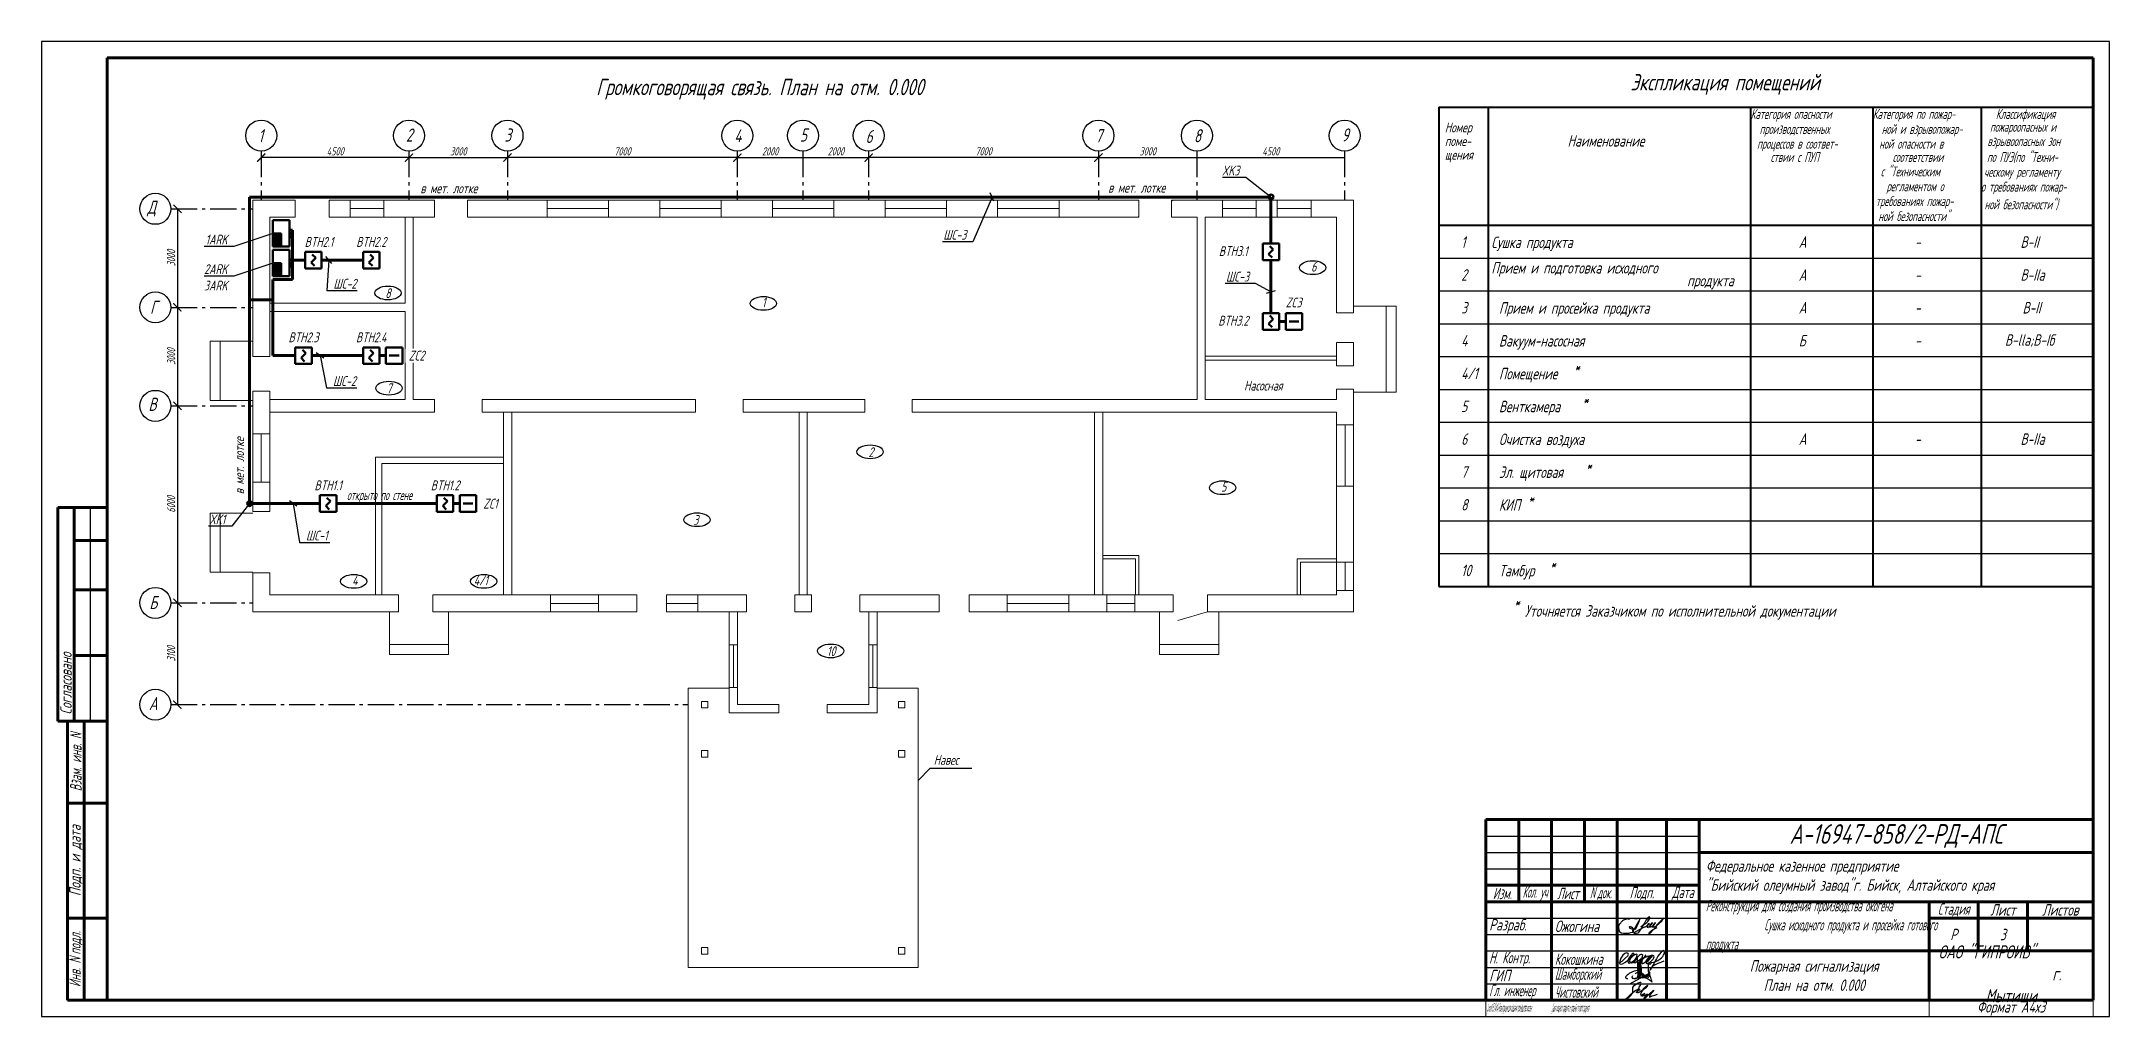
# Model space of a CAD drawing. Header units: millimetres. Extents: x 1036 to 2797, y -46 to 578.
# Drawn here: x 1876 to 2506, y 281 to 578 of the extents above; entities that cross this region are included whole.
import ezdxf
from ezdxf import colors
from ezdxf.entities.mleader import LeaderData, LeaderLine
from ezdxf.math import Vec2, Vec3

# ---------------------------------------------------------------- set-up
doc = ezdxf.new("R2010")
doc.units = ezdxf.units.MM
doc.linetypes.add('gost6', pattern=[12, 8, -1.5, 1, -1.5])
doc.layers.get('Defpoints').update_dxf_attribs({"color": 33})
for name, color, linetype, lineweight in [('Датчики (Вновь)', 2, 'Continuous', 50), ('Линия выноска', 137, 'Continuous', 25), ('Линия связи (Вновь)', 3, 'Continuous', 60), ('Осевая', 4, 'gost6', 25), ('ППК и др. приБоры', 171, 'Continuous', 50), ('Размерная', 4, 'Continuous', 25), ('Рамка толстая', 7, 'Continuous', 60), ('Рамка тонкая', 5, 'Continuous', 25), ('Связь', 84, 'Continuous', 50), ('Строительный', 251, 'Continuous', 13), ('ТаБлица', 253, 'Continuous', 25), ('Текст', 2, 'Continuous', 25), ('Штампы', 252, 'Continuous', 25)]:
    doc.layers.add(name, color=color, linetype=linetype, lineweight=lineweight)
doc.styles.add('Simplex', font='simplex.shx', dxfattribs={"width": 0.7, "oblique": 15})

msp = doc.modelspace()

# ---------------------------------------------------------------- texts
at = {"layer": 'Defpoints', "style": 'Simplex', "oblique": 15, "width": 0.1}
msp.add_text('\\pxsm0.75;{\\W0.4;Реконструкция для создания производства окогена                               Сушка исходного продукта и просейка готового продукта ', height=2.5, dxfattribs=at).set_placement((2316.48, 282.04))
at = {"layer": 'Размерная', "char_height": 2.5, "attachment_point": 5, "style": 'Simplex'}
for s, insert in [('4500', (1965.7, 544.01)), ('3000', (2003.2, 544.01)), ('7000', (2053.2, 544.01)), ('2000', (2098.2, 544.01)), ('2000', (2118.2, 544.01)), ('7000', (2163.2, 544.01)), ('3000', (2213.2, 544.01)), ('4500', (2250.7, 544.01))]:
    msp.add_mtext(s, dxfattribs=dict(at, insert=insert))
at = {"layer": 'Размерная', "char_height": 2.5, "attachment_point": 5, "rotation": 90, "style": 'Simplex'}
for s, insert in [('3000', (1915.75, 511.51)), ('3000', (1915.75, 481.51)), ('6000', (1915.75, 436.51)), ('3100', (1915.75, 391.01))]:
    msp.add_mtext(s, dxfattribs=dict(at, insert=insert))
at = {"layer": 'Текст', "ltscale": 100, "style": 'Simplex', "oblique": 15}
for s, height, width, p in [('Экспликация помещений', 5, 0.7, (2360.26, 562.58)), ('Категория опасности ', 3, 0.6, (2396.89, 553.89)), ('Категория по пожар-', 3, 0.6, (2434.08, 553.89)), ('Классификация ', 3, 0.6, (2471.56, 553.89)), ('1', 4, 0.7, (1942.28, 546.77)), ('2', 4, 0.7, (1987.28, 546.98)), ('3', 4, 0.7, (2017.28, 546.98)), ('4', 4, 0.7, (2087.28, 546.77)), ('5', 4, 0.7, (2107.28, 546.98)), ('6', 4, 0.7, (2127.28, 546.55)), ('7', 4, 0.7, (2197.28, 546.77)), ('8', 4, 0.7, (2227.28, 546.77)), ('9', 4, 0.7, (2272.28, 547.01)), ('Номер', 3, 0.7, (2303.72, 549.79)), ('Наименование', 3.5, 0.7, (2341.1, 545.46)), ('производственных', 3, 0.6, (2399.61, 549.32)), ('ной и взрывопожар-', 3, 0.6, (2436.8, 549.32)), ('взрывоопасных зон ', 3, 0.6, (2468.99, 545.61)), ('пожароопасных и', 3, 0.6, (2469.77, 549.97)), ('поме-', 3, 0.7, (2303.72, 545.63)), ('щения', 3, 0.7, (2303.72, 541.46)), ('процессов в соответ-', 3, 0.6, (2398.83, 544.82)), ('ствии с ПУП', 3, 0.6, (2402.94, 540.78)), ('ной опасности в ', 3, 0.6, (2436.02, 544.82)), ('соответствии', 3, 0.6, (2440.12, 540.78)), ('по ПУЭ(по "Техни-', 3, 0.6, (2468.85, 540.78)), ('с "Техническим', 3, 0.6, (2436.5, 536.38)), ('ческому регламенту', 3, 0.6, (2467.97, 536.26)), ('в мет. лотке', 3, 0.7, (1991.68, 531.26)), ('в мет. лотке', 3, 0.7, (2201.18, 531.44)), (' требованиях пожар-', 3, 0.6, (2433.78, 527.34)), ('регламентом о', 3, 0.6, (2438.25, 531.86)), ('о требованиях пожар-', 3, 0.6, (2467.05, 531.74)), ('ной безопасности")', 3, 0.6, (2468.12, 526.36)), ('Д', 4, 0.7, (1908.49, 524.99)), ('ной безопасности"', 3, 0.6, (2435.77, 522.77)), ('1', 3.5, 0.7, (2308.7, 514.63)), ('Сушка продукта', 3.5, 0.7, (2317.88, 514.57)), ('А', 3.5, 0.7, (2411.52, 514.63)), ('В-II', 3.5, 0.7, (2479.06, 514.63)), ('6', 3, 0.7, (2263, 507.39)), ('Прием и подготовка исходного', 3.5, 0.7, (2317.88, 506.8)), ('-', 3.5, 0.7, (2446.9, 514.63)), ('2', 3.5, 0.7, (2308.7, 504.63)), ('продукта', 3.5, 0.7, (2377.52, 502.92)), ('А', 3.5, 0.7, (2411.52, 504.63)), ('-', 3.5, 0.7, (2446.9, 504.63)), ('В-IIа', 3.5, 0.7, (2479.06, 504.63)), ('Г', 4, 0.7, (1909.35, 494.57)), ('8', 3, 0.7, (1980.96, 499.32)), ('1', 3, 0.7, (2095.69, 496.51)), ('3', 3.5, 0.7, (2308.7, 494.63)), ('Прием и просейка продукта', 3.5, 0.7, (2320.21, 494.57)), ('А', 3.5, 0.7, (2411.52, 494.63)), ('В-II', 3.5, 0.7, (2479.67, 494.63)), ('-', 3.5, 0.7, (2446.9, 494.63)), ('4', 3.5, 0.7, (2308.7, 484.63)), ('Вакуум-насосная', 3.5, 0.7, (2320.21, 484.57)), ('Б', 3.5, 0.7, (2411.52, 484.63)), ('-', 3.5, 0.7, (2446.9, 484.63)), ('В-llа;В-Iб', 3.5, 0.7, (2474.32, 484.79)), ('7', 3, 0.7, (1981.36, 470.33)), ('Насосная', 3, 0.7, (2242.56, 471.17)), ('4/1', 3.5, 0.7, (2308.7, 474.63)), ('Помещение', 3.5, 0.7, (2320.21, 474.57)), ('*', 3.5, 0.7, (2343.11, 476.59)), ('B', 4, 0.7, (1908.84, 464.99)), ('5', 3.5, 0.7, (2308.7, 464.63)), ('Венткамера ', 3.5, 0.7, (2320.21, 464.57)), ('*', 3.5, 0.7, (2345.7, 466.59)), ('2', 3, 0.7, (2128.15, 450.89)), ('6', 3.5, 0.7, (2308.7, 454.63)), ('Очистка воздуха', 3.5, 0.7, (2320.21, 454.57)), ('А', 3.5, 0.7, (2411.52, 454.63)), ('-', 3.5, 0.7, (2446.9, 454.63)), ('В-IIа', 3.5, 0.7, (2479.06, 454.63)), ('7', 3.5, 0.7, (2308.7, 444.63)), ('Эл. щитовая', 3.5, 0.7, (2320.21, 444.57)), ('*', 3.5, 0.7, (2346.73, 446.59)), ('5', 3, 0.7, (2235.56, 440.37)), ('8', 3.5, 0.7, (2308.7, 434.63)), ('КИП', 3.5, 0.7, (2320.21, 434.57)), ('*', 3.5, 0.7, (2329.14, 436.59)), ('3', 3, 0.7, (2074.8, 430.27)), ('10', 3.5, 0.7, (2308.7, 414.63)), ('Тамбур', 3.5, 0.7, (2320.21, 414.57)), ('*', 3.5, 0.7, (2335.81, 416.59)), ('4', 3, 0.7, (1970.89, 411.86)), ('4/1', 3, 0.7, (2007.91, 411.86)), ('Б', 4, 0.7, (1909.11, 404.62)), ('*', 3.5, 0.7, (2324.84, 405.01)), ('Уточняется Заказчиком по исполнительной документации', 3.5, 0.7, (2328.06, 402.31)), ('10', 3, 0.7, (2115.49, 390.29)), ('А', 4, 0.7, (1908.95, 373.84)), ('Навес', 3, 0.7, (2148.02, 357.19))]:
    msp.add_text(s, height=height, dxfattribs=dict(at, width=width)).set_placement(p)
at = {"layer": 'Текст', "ltscale": 100, "style": 'Simplex', "oblique": 15, "width": 0.7}
msp.add_text('в мет. лотке', height=3, rotation=90, dxfattribs=at).set_placement((1937.99, 439.59))
at = {"layer": 'Текст', "ltscale": 100, "insert": (1940.66, 566.11), "char_height": 5, "width": 335.2, "attachment_point": 1, "style": 'Simplex'}
msp.add_mtext('\\pi104.55772;Громкоговорящая связь. План на отм. 0.000', dxfattribs=at)

# ---------------------------------------------------------------- blocks, each defined once
blk = doc.blocks.new('A$C7D080345')
at = {"layer": 'Рамка толстая'}
for p, q in [((20, 292), (20, 5)), ((625, 292), (20, 292)), ((625, 5), (625, 292)), ((20, 5), (625, 5))]:
    blk.add_line(p, q, dxfattribs=at)
at = {"layer": 'Рамка тонкая'}
for p, q in [((0, 297), (0, 0)), ((630, 297), (0, 297)), ((630, 0), (630, 297)), ((0, 0), (630, 0))]:
    blk.add_line(p, q, dxfattribs=at)
blk = doc.blocks.new('*T19')
at = {"layer": 'Defpoints', "color": 8, "linetype": 'ByBlock', "lineweight": 0, "transparency": 16777216}
for p, q in [((0, -55), (0, -60)), ((135, -55), (135, -60)), ((185, -55), (185, -60)), ((0, -60), (185, -60))]:
    blk.add_line(p, q, dxfattribs=at)
at = {"layer": 'Штампы', "color": 0, "linetype": 'ByBlock', "lineweight": 60, "transparency": 16777216}
for p, q in [((0, 0), (185, 0)), ((0, 0), (0, -55)), ((10, 0), (10, -25)), ((20, 0), (20, -55)), ((30, 0), (30, -25)), ((40, 0), (40, -55)), ((55, 0), (55, -55)), ((65, 0), (65, -55)), ((185, 0), (185, -55)), ((65, -10), (185, -10)), ((0, -20), (65, -20)), ((0, -25), (185, -25)), ((135, -25), (135, -55)), ((150, -25), (150, -40)), ((165, -25), (165, -40)), ((135, -30), (185, -30)), ((65, -40), (185, -40)), ((0, -55), (185, -55))]:
    blk.add_line(p, q, dxfattribs=at)
at = {"layer": 'Штампы', "color": 5, "linetype": 'ByBlock', "lineweight": 25, "transparency": 16777216}
for p, q in [((0, -5), (65, -5)), ((0, -10), (65, -10)), ((0, -15), (65, -15)), ((0, -30), (65, -30)), ((0, -35), (65, -35)), ((0, -40), (65, -40)), ((0, -45), (65, -45)), ((0, -50), (65, -50))]:
    blk.add_line(p, q, dxfattribs=at)
at = {"layer": 'Штампы', "color": 2, "transparency": 16777216, "style": 'Simplex'}
for s, insert, char_height, width, attachment_point in [('А-16947-858/2-РД-АПС', (125, -5), 6, 120, 5), ('Федеральное казенное предприятие\\P"Бийский олеумный завод"г. Бийск, Алтайского края', (67, -17.5), 3.5, 116, 4), ('{\\W0.6;Изм.}', (5, -22.5), 3.5, 10, 5), ('{\\W0.4;Кол. уч}', (15, -22.5), 3.5, 10, 5), ('{\\W0.6;Лист}', (25, -22.5), 3.5, 10, 5), ('{\\Q15;\\W0.5;N\\fArial|b0|i0|c0|p34;\\Q15; \\Fsimplex|c204;док.}', (35, -22.5), 3.5, 10, 5), ('{\\W0.6;Подп.}', (47.5, -22.5), 3.5, 15, 5), ('{\\W0.6;Дата}', (60, -22.5), 3.5, 10, 5), ('{\\W0.4;Реконструкция для создания производства окогена                               Сушка исходного продукта и просейка готового продукта }', (67, -32.5), 3.5, 66, 4), ('Разраб.', (1, -32.5), 3.5, 18, 4), ('Ожогина', (21, -32.5), 3.5, 18, 4), ('{\\W0.6;Стадия}', (142.5, -27.5), 3.5, 15, 5), ('Лист', (157.5, -27.5), 3.5, 15, 5), ('Листов', (175, -27.5), 3.5, 20, 5), ('ОАО "ГИПРОИВ"                         г. Мытищи', (160, -47.5), 4, 50, 5), ('Р', (142.5, -35), 3.5, 15, 5), ('3', (157.5, -35), 3.5, 15, 5), ('{\\W0.6;Н. Контр.}', (1, -42.5), 3.5, 18, 4), ('{\\W0.6;Кокошкина}', (21, -42.5), 3.5, 18, 4), ('Пожарная сигнализация\\PПлан на отм. 0.000', (100, -47.5), 3.5, 70, 5), ('{\\W0.5;Гл. инженер}', (1, -52.5), 3.5, 18, 4), ('ГИП', (1, -47.5), 3.5, 18, 4), ('{\\W0.5;Шамборский}', (21, -47.5), 3.5, 18, 4), ('{\\W0.5;Чистовский}', (21, -52.5), 3.5, 18, 4), ('Формат А4х3', (160, -57.5), 3.5, 50, 5)]:
    blk.add_mtext(s, dxfattribs=dict(at, insert=insert, char_height=char_height, width=width, attachment_point=attachment_point))
blk = doc.blocks.new('A$C09094F02')
at = {"layer": 'Рамка тонкая'}
for p, q in [((0.44, 2.54), (0.37, 2.32)), ((0.37, 2.32), (0.49, 1.27)), ((0.66, 3.22), (0.44, 2.54)), ((0.49, 1.27), (0.69, 0.89)), ((1.61, 4.15), (0.66, 3.2)), ((0.69, 0.89), (1.23, 0.53)), ((1.23, 0.53), (1.94, 0.43)), ((1.97, 4.33), (1.61, 4.15)), ((1.94, 0.43), (2.83, 0.4)), ((2.85, 4.72), (1.97, 4.33)), ((2.83, 0.4), (3.56, 0.46)), ((3.25, 4.78), (2.85, 4.72)), ((3.25, 4.78), (3.89, 4.82)), ((3.56, 0.46), (4.19, 0.58)), ((3.72, 2.34), (3.66, 2.29)), ((3.66, 2.29), (3.66, 2.24)), ((3.66, 2.24), (3.73, 2.08)), ((3.81, 2.36), (3.72, 2.34)), ((3.72, 2.1), (3.86, 1.97)), ((3.93, 2.37), (3.81, 2.36)), ((3.85, 1.97), (4.41, 1.74)), ((4.2, 4.83), (3.89, 4.82)), ((3.98, 2.35), (3.93, 2.37)), ((4.06, 2.34), (3.98, 2.35)), ((4.23, 2.29), (4.06, 2.34)), ((4.19, 0.58), (4.74, 0.74)), ((4.85, 4.87), (4.2, 4.83)), ((4.38, 2.26), (4.23, 2.29)), ((4.79, 1.9), (4.38, 2.26)), ((4.41, 1.74), (4.66, 1.75)), ((4.66, 1.75), (5.05, 1.79)), ((6.85, 4.68), (4.72, 0.96)), ((4.72, 0.96), (4.84, 1.8)), ((4.74, 0.74), (5.14, 0.89)), ((4.8, 1.84), (4.78, 1.92)), ((4.81, 1.81), (4.8, 1.84)), ((4.82, 1.76), (4.81, 1.81)), ((4.82, 1.7), (4.82, 1.76)), ((5.29, 4.81), (4.85, 4.87)), ((5.08, 0.43), (5.34, 0.72)), ((5.5, 0.24), (5.08, 0.46)), ((5.56, 4.78), (5.29, 4.81)), ((5.34, 0.72), (5.72, 0.93)), ((6.52, 3.63), (5.5, 1.41)), ((6.27, 0.44), (5.5, 0.24)), ((6.13, 4.7), (5.56, 4.78)), ((5.66, 1.8), (5.68, 1.8)), ((5.72, 0.93), (8.35, 2.39)), ((6.67, 0.91), (6.27, 0.44)), ((6.73, 4.08), (6.52, 3.63)), ((7.02, 1.43), (6.67, 0.91)), ((7.36, 1.92), (7.02, 1.43)), ((7.25, 2.4), (7.9, 2.83)), ((7.65, 2.43), (7.36, 1.92)), ((8.03, 3.04), (7.65, 2.43)), ((7.8, 2.09), (8.35, 2.39)), ((7.84, 2.8), (8.77, 3.38)), ((8.39, 3.71), (8.03, 3.04)), ((8.36, 2.19), (8.54, 2.32)), ((8.74, 4.22), (8.39, 3.71)), ((8.54, 2.32), (8.7, 2.43)), ((8.7, 2.43), (9, 2.65)), ((9.08, 4.62), (8.74, 4.22)), ((8.77, 3.38), (9.12, 3.73)), ((9, 2.65), (9.26, 2.8)), ((9.37, 5.07), (9.08, 4.62)), ((9.1, 2.61), (9.08, 2.41)), ((9.08, 2.41), (9.11, 2.29)), ((9.2, 2.85), (9.1, 2.61)), ((9.11, 2.29), (9.14, 2.22)), ((9.12, 3.73), (9.37, 3.99)), ((9.14, 2.22), (9.39, 2.18)), ((9.24, 2.99), (9.2, 2.85)), ((9.38, 3.18), (9.24, 2.99)), ((9.26, 2.8), (9.54, 3.09)), ((9.81, 5.41), (9.37, 5.07)), ((9.37, 3.99), (9.57, 4.27)), ((9.43, 3.24), (9.38, 3.18)), ((9.39, 2.18), (9.45, 2.25)), ((9.5, 3.05), (9.4, 2.94)), ((9.72, 3.37), (9.43, 3.24)), ((9.45, 2.25), (9.66, 2.36)), ((9.72, 3.37), (9.5, 3.05)), ((9.54, 3.09), (9.63, 3.25)), ((9.57, 4.27), (9.88, 4.8)), ((9.66, 2.36), (9.86, 2.51)), ((9.73, 0.42), (9.88, 0.68)), ((9.75, 0.24), (9.73, 0.42)), ((11.24, 1.71), (9.8, 0.24)), ((9.9, 5.13), (9.81, 5.41)), ((9.85, 2.51), (9.84, 2.25)), ((9.84, 2.25), (10.52, 2.4)), ((9.93, 2.73), (9.85, 2.51)), ((9.86, 2.51), (10.14, 2.73)), ((9.88, 4.8), (9.89, 4.99)), ((9.88, 0.68), (10.13, 0.91)), ((9.89, 4.97), (9.9, 5.13)), ((10.07, 2.95), (9.93, 2.73)), ((9.94, 5.34), (9.94, 5.34)), ((10.22, 3.13), (10.07, 2.95)), ((10.13, 2.76), (10.33, 2.97)), ((10.13, 0.91), (10.34, 1.14)), ((10.36, 3.32), (10.22, 3.13)), ((10.33, 2.97), (10.56, 3.24)), ((10.34, 1.14), (10.75, 1.38)), ((10.48, 3.44), (10.36, 3.32)), ((10.42, 2.38), (10.77, 2.5)), ((10.74, 3.53), (10.48, 3.44)), ((10.56, 3.24), (10.68, 3.38)), ((10.67, 3.36), (10.74, 3.53)), ((10.76, 2.51), (10.75, 2.25)), ((10.75, 2.25), (11.09, 2.33)), ((10.75, 1.38), (10.98, 1.56)), ((10.84, 2.72), (10.76, 2.51)), ((10.77, 2.5), (11.05, 2.73)), ((10.98, 2.95), (10.84, 2.72)), ((11.13, 3.12), (10.98, 2.95)), ((10.98, 1.56), (11.56, 1.82)), ((11.04, 2.76), (11.24, 2.97)), ((11.05, 2.31), (11.35, 2.34)), ((11.27, 3.32), (11.13, 3.12)), ((11.24, 2.97), (11.47, 3.24)), ((11.62, 2.14), (11.24, 1.71)), ((11.39, 3.44), (11.27, 3.32)), ((11.35, 2.34), (11.65, 2.53)), ((11.65, 3.53), (11.39, 3.44)), ((11.47, 3.24), (11.59, 3.37)), ((11.56, 1.82), (11.72, 1.94)), ((11.59, 3.35), (11.65, 3.53)), ((11.84, 2.5), (11.62, 2.14)), ((11.72, 1.94), (12.16, 2.12)), ((12.54, 3.43), (11.84, 2.5)), ((11.94, 2.93), (12.61, 3.19)), ((13.59, 4.52), (12.54, 3.43)), ((12.61, 3.19), (13.65, 4.21)), ((13.58, 4.5), (13.73, 4.66)), ((13.71, 4.33), (13.64, 4.19)), ((13.74, 4.39), (13.71, 4.33)), ((13.73, 4.66), (13.83, 4.76)), ((13.77, 4.43), (13.74, 4.39)), ((13.84, 4.53), (13.77, 4.43)), ((13.83, 4.76), (13.94, 4.85)), ((13.87, 4.58), (13.84, 4.53)), ((13.93, 4.71), (13.87, 4.58)), ((13.97, 4.77), (13.93, 4.71)), ((13.94, 4.85), (13.98, 4.89)), ((13.98, 4.89), (13.97, 4.81)), ((13.97, 4.81), (13.97, 4.77))]:
    blk.add_line(p, q, dxfattribs=at)
blk.add_point((0, 0), dxfattribs=at)
blk = doc.blocks.new('*T20')
at = {"layer": 'Штампы', "color": 0, "linetype": 'ByBlock', "lineweight": 60, "transparency": 16777216}
for p, q in [((0, 0), (0, 85)), ((0, 85), (12, 85)), ((5, 0), (5, 85)), ((12, 0), (12, 85)), ((0, 60), (12, 60)), ((0, 25), (12, 25)), ((0, 0), (12, 0))]:
    blk.add_line(p, q, dxfattribs=at)
at = {"layer": 'Штампы', "color": 2, "transparency": 16777216, "char_height": 3.5, "attachment_point": 5, "rotation": 90, "style": 'Simplex'}
for s, insert, width in [('{\\W0.6;Взам. инв. \\Q15;N}', (2.5, 72.5), 25), ('Подп. и дата', (2.5, 42.5), 35), ('{\\W0.6;Инв. \\Q15;N\\fArial|b0|i0|c0|p34;\\Q15; \\Fsimplex|c204;подл.}', (2.5, 12.5), 25)]:
    blk.add_mtext(s, dxfattribs=dict(at, insert=insert, width=width))
blk = doc.blocks.new('*T21')
at = {"layer": 'Штампы', "color": 0, "linetype": 'ByBlock', "lineweight": 60, "transparency": 16777216}
for p, q in [((0, 0), (0, 65)), ((0, 65), (15, 65)), ((5, 0), (5, 65)), ((15, 0), (15, 65)), ((5, 55), (15, 55)), ((5, 40), (15, 40)), ((5, 20), (15, 20)), ((0, 0), (15, 0))]:
    blk.add_line(p, q, dxfattribs=at)
at = {"layer": 'Штампы', "color": 5, "linetype": 'ByBlock', "lineweight": 25, "transparency": 16777216}
blk.add_line((10, 0), (10, 65), dxfattribs=at)
at = {"layer": 'Штампы', "color": 2, "transparency": 16777216, "insert": (2.5, 2), "char_height": 3.5, "width": 61, "attachment_point": 4, "rotation": 90, "style": 'Simplex'}
blk.add_mtext('Согласовано', dxfattribs=at)
blk = doc.blocks.new('_ArchTick')
at = {"color": 0, "linetype": 'ByBlock', "const_width": 0.15}
blk.add_lwpolyline([(-0.5, -0.5), (0.5, 0.5)], dxfattribs=at)
blk = doc.blocks.new('A$C764A7DD2')
at = {"layer": 'Рамка тонкая'}
for points in [[(0.64, 2.29), (1.55, 2.78), (2.35, 3.54), (3.25, 4.42), (3.42, 4.78), (3.33, 5.15), (2.94, 5.32), (2.35, 5.07), (1.72, 4.56), (1.13, 3.68), (0.91, 3.12), (0.85, 2.75), (0.71, 2.16), (0.78, 1.93), (1.03, 1.82), (1.63, 1.97), (2.31, 2.39), (3.18, 3), (4.24, 4.04), (4.93, 4.62), (5.16, 5), (5.03, 5.15), (4.71, 5.06), (4.27, 4.6), (3.66, 3.91), (3.31, 3.23), (3.26, 2.74), (3.38, 2.3), (3.76, 2.2), (4.36, 2.42), (4.88, 2.81), (5.49, 3.23), (5.9, 3.87), (6, 4.2), (6.04, 4.8), (5.77, 4.88), (5.19, 4.63), (4.64, 4.14), (4.1, 3.55), (3.67, 2.91), (3.8, 2.52), (4.33, 2.22), (4.91, 2.34), (5.38, 2.72), (5.97, 3.53)], [(5.94, 3.54), (5.23, 2.82), (5.21, 2.37), (5.57, 2.4), (6.03, 2.63), (6.4, 2.87), (6.71, 3.09), (7.06, 3.33), (7.32, 3.54), (7.51, 3.8), (7.66, 4.03), (7.72, 4.33), (7.76, 4.57), (7.66, 4.74), (7.52, 4.83), (7.24, 4.83), (7.01, 4.73), (6.65, 4.45), (6.39, 4.2), (6.16, 3.97), (6.06, 3.69), (6.08, 3.53), (6.07, 3.05), (6.31, 2.77), (7.32, 3.3), (7.72, 3.59), (8.21, 3.96), (8.54, 4.29), (8.77, 4.67), (7.84, 3.47), (7.2, 2.63), (6.95, 2.36), (7.61, 3.15), (8.21, 3.78), (8.78, 4.09), (9.19, 4.27), (9.64, 4.41), (10.05, 4.49)], [(7.59, 3.14), (7.46, 2.58), (7.5, 2.21), (7.6, 2.07), (7.79, 2.07), (8.03, 2.18), (8.3, 2.31), (8.48, 2.41)], [(8.46, 2.41), (9.12, 2.83), (9.43, 3.13), (9.75, 3.57), (10.1, 3.95), (10.48, 4.22), (10.74, 4.46), (10.1, 3.75), (9.56, 3.09), (9.08, 2.58), (8.87, 2.23), (9.09, 2.05), (9.44, 2.07), (9.86, 2.32), (10.21, 2.69), (10.66, 3.03), (10.92, 3.33), (11.16, 3.77), (11.26, 4.07), (11.16, 4.36), (10.83, 4.53), (10.46, 4.53), (9.47, 3.79), (9.12, 3.35), (8.85, 3.01), (8.74, 2.62), (8.87, 2.2), (10.08, 1.9), (10.56, 2.33), (11.54, 2.57), (12.39, 2.98), (13, 3.37), (13.46, 3.77), (13.86, 4.17), (14.14, 4.58), (14.36, 5.07), (14.4, 5.45), (14.33, 5.76), (14.2, 5.95), (13.99, 5.98), (13.77, 5.86), (13.39, 5.53), (12.83, 4.82), (12.39, 4.25), (11.93, 3.43), (11.61, 2.82), (11.12, 1.94), (10.7, 1.24), (10.35, 0.63), (10.08, 0.16), (10.15, 0), (10.21, 0.41), (11.1, 1.47), (11.64, 1.79), (12.51, 2.16), (13.08, 2.36), (13.57, 2.58), (14.3, 2.91)]]:
    blk.add_lwpolyline(points, dxfattribs=at)
blk.add_point((0, 0.88), dxfattribs=at)
blk = doc.blocks.new('A$C06937CDB')
at = {"layer": 'Рамка тонкая'}
for points in [[(4.68, 2.39), (4.58, 2.24), (4.48, 2.05), (4.49, 1.94), (4.67, 1.78), (5.08, 1.64), (5.36, 1.6), (5.68, 1.65), (5.9, 1.75), (6.08, 1.87), (6.17, 2.03), (6.29, 2.33), (6.37, 2.75), (6.43, 3.29), (6.48, 4.23), (6.49, 4.56), (6.48, 4.91), (6.53, 5.46), (6.59, 6.14), (6.66, 6.62), (6.72, 6.63), (6.69, 6.02), (6.64, 5.17), (6.62, 4.37), (6.61, 4.04), (6.65, 3.71), (6.67, 3.2), (6.6, 2.67), (6.54, 2.12), (6.47, 1.71), (6.42, 1.65), (6.37, 2.01), (6.37, 2.49), (6.38, 3.21), (6.37, 3.99), (6.33, 4.72), (6.31, 5.09), (6.27, 5.55), (6.25, 6.06), (6.25, 6.55), (6.23, 7.08)], [(4.54, 1.65), (5.39, 1.71), (6.22, 1.82), (6.89, 1.89), (7.27, 1.93), (7.76, 1.93), (8.26, 1.89), (8.59, 1.84), (8.9, 1.74), (9.23, 1.6), (9.5, 1.41), (9.79, 1.24), (10.1, 1.01), (10.35, 0.78), (10.57, 0.6), (10.68, 0.57), (10.6, 0.81), (10.47, 1.12), (10.33, 1.55), (10.22, 1.95), (10.09, 2.33), (9.96, 2.81), (9.79, 3.39), (9.64, 4.02), (9.56, 4.51), (9.51, 4.88), (9.5, 5.32), (9.54, 5.78), (9.6, 6.16), (9.64, 6.45)], [(6.66, 3.16), (6.7, 2.81), (6.73, 2.43), (6.79, 2.16), (6.85, 2.12), (6.92, 2.44), (6.98, 2.83), (7.03, 3.28), (7.08, 3.77), (7.07, 4.1), (7.07, 4.46), (7.06, 4.97), (7.03, 5.5), (6.98, 6), (6.96, 6.41), (6.96, 6.83), (6.93, 7.06), (6.85, 6.77), (6.84, 6.44), (6.81, 5.78), (6.79, 5.34), (6.82, 4.84), (6.88, 4.07), (6.95, 3.5), (7.04, 2.89), (7.11, 2.52), (7.18, 2.3), (7.26, 2.29), (7.32, 2.48), (7.37, 2.75), (7.4, 3.03), (7.41, 3.56), (7.4, 3.98), (7.39, 4.41), (7.37, 4.66), (7.33, 5.01), (7.29, 5.33), (7.23, 5.7), (7.16, 6.19), (7.11, 6.44), (7.09, 6.03), (7.1, 5.53), (7.09, 5.08), (7.15, 4.63), (7.21, 4.17), (7.27, 3.77), (7.36, 3.25), (7.45, 2.99), (7.55, 2.9), (7.64, 2.88), (7.72, 2.92), (7.78, 2.97), (7.83, 3.04), (7.87, 3.09)], [(5.53, 3.07), (5.72, 3.22), (5.91, 3.36), (6.1, 3.47), (6.29, 3.59), (6.48, 3.7), (6.51, 3.75), (6.56, 3.82), (6.57, 3.91), (6.53, 4.02), (6.42, 4.1), (6.28, 4.12), (6.06, 4.08), (5.69, 3.97), (5.17, 3.79), (4.5, 3.51), (4.08, 3.32), (3.62, 3.08), (3.3, 2.87), (3.01, 2.62), (2.81, 2.46), (2.65, 2.26), (2.53, 2.06), (2.52, 1.93), (2.58, 1.79), (2.72, 1.71), (2.88, 1.65), (3.07, 1.62), (3.24, 1.6)], [(3.81, 0), (10.11, 3.41)], [(8.09, 2.48), (8.15, 2.49), (8.19, 2.54), (8.21, 2.61), (8.21, 2.68), (8.19, 2.73), (8.16, 2.79), (8.11, 2.85), (8.04, 2.89), (7.97, 2.91), (7.89, 2.92), (7.82, 2.9), (7.76, 2.84), (7.72, 2.78), (7.7, 2.67), (7.7, 2.57), (7.7, 2.41), (7.75, 2.29), (7.82, 2.17), (7.88, 2.13), (7.94, 2.09), (8.01, 2.12), (8.06, 2.18), (8.05, 2.28), (8.02, 2.37), (7.98, 2.35), (7.98, 2.3), (8.02, 2.23), (8.05, 2.18), (8.08, 2.15), (8.17, 2.09), (8.2, 2.08), (8.26, 2.09), (8.32, 2.12), (8.37, 2.16), (8.37, 2.22), (8.38, 2.3), (8.36, 2.36), (8.29, 2.38), (8.29, 2.3), (8.33, 2.22), (8.38, 2.16), (8.47, 2.1), (8.55, 2.1), (8.63, 2.12), (8.71, 2.19), (8.73, 2.26), (8.75, 2.35), (8.74, 2.47), (8.67, 2.54), (8.6, 2.53), (8.64, 2.43), (8.71, 2.29), (8.81, 2.16), (8.9, 2.14), (9.03, 2.19), (9.09, 2.3), (9.1, 2.4), (9.09, 2.5), (9.05, 2.56), (9.01, 2.52), (9.03, 2.45), (9.09, 2.34), (9.16, 2.29), (9.24, 2.3), (9.29, 2.36), (9.31, 2.42)], [(9.66, 2.44), (9.67, 2.53), (9.59, 2.61), (9.47, 2.7), (9.37, 2.73), (9.26, 2.69), (9.2, 2.55), (9.15, 2.42), (9.16, 2.25), (9.21, 2.08), (9.38, 1.99), (9.54, 2.02), (9.65, 2.1), (9.74, 2.21), (9.81, 2.34), (9.86, 2.52), (9.83, 2.68), (9.79, 2.89), (9.74, 3.06), (9.68, 3.25), (9.62, 3.48), (9.56, 3.71), (9.52, 3.92), (9.49, 4.15), (9.49, 4.35)]]:
    blk.add_lwpolyline(points, dxfattribs=at)
blk.add_point((0, 1.11), dxfattribs=at)
blk = doc.blocks.new('A$C2B280688')
at = {"layer": 'Рамка тонкая'}
blk.add_lwpolyline([(5.9, 2.28), (6.23, 2.95), (6.74, 3.98), (7.05, 4.58), (7.26, 5.14), (7.2, 5.36), (6.87, 5.4), (6.35, 5.18), (5.58, 4.7), (4.9, 4.13), (4.65, 3.83), (4.68, 3.34), (4.71, 2.85), (4.65, 2.36), (4.11, 1.47), (3.45, 0.73), (2.77, 0.33), (2.64, 0.37), (3.2, 0.97), (3.92, 1.64), (4.79, 2.37), (5.7, 3.02), (6.14, 3.24), (6.59, 3.47), (6.84, 3.33), (6.8, 3.06), (6.44, 2.93), (6.13, 2.57), (6.19, 2.35), (6.49, 2.37), (6.86, 2.59), (7.34, 2.87), (7.95, 3.27), (8.48, 3.66), (8.9, 3.97), (9.24, 4.32), (9.29, 4.51), (9.11, 4.39), (8.49, 3.82), (7.95, 3.37), (7.56, 2.83), (7.28, 2.26), (7.11, 1.8), (7.16, 1.44), (7.46, 1.46), (7.89, 1.68), (8.42, 2.02), (7.93, 1.87), (7.52, 1.64), (7.51, 1.3), (7.81, 1.3), (8.28, 1.39), (8.72, 1.59), (9.01, 1.79), (9.19, 1.95), (8.58, 1.25), (8.15, 0.65), (8.11, 0.32), (8.53, 0.66), (9.88, 1.9), (10.92, 2.95), (11.12, 3.02), (10.12, 1.84), (9.87, 1.32), (9.82, 0.92), (10.03, 1), (10.64, 1.29), (11.51, 1.58), (12.25, 1.85)], dxfattribs=at)
blk.add_point((0, 0), dxfattribs=at)
blk = doc.blocks.new('A$C3B4B2642')
at = {"layer": 'ППК и др. приБоры'}
blk.add_hatch(color=256, dxfattribs=at).paths.add_polyline_path([(4, 2.5), (4, 0), (8, 0), (8, 2.5)])
for p, q in [((0, 5), (0, 0)), ((8, 5), (0, 5)), ((4, 0), (4, 2.5)), ((4, 2.5), (8, 2.5)), ((8, 0), (8, 5)), ((0, 0), (8, 0))]:
    blk.add_line(p, q, dxfattribs=at)
blk = doc.blocks.new('A$C22FD429A')
at = {"layer": 'Датчики (Вновь)'}
for p, q in [((0, 5), (5, 5)), ((0, 0), (0, 5)), ((5, 0), (0, 0)), ((1.79, 1.79), (3.21, 3.21)), ((1.79, 1.79), (2.85, 0.73)), ((3.21, 3.21), (2.15, 4.27)), ((5, 5), (5, 0))]:
    blk.add_line(p, q, dxfattribs=at)
blk = doc.blocks.new('A$C20C52002')
at = {"layer": 'Связь'}
for p, q in [((0, 5), (5, 5)), ((0, 0), (0, 5)), ((1, 2.5), (4, 2.5)), ((5, 5), (5, 0)), ((5, 0), (0, 0))]:
    blk.add_line(p, q, dxfattribs=at)
blk = doc.blocks.new('_Oblique')
at = {"color": 0, "linetype": 'ByBlock', "lineweight": -2}
blk.add_line((-0.5, -0.5), (0.5, 0.5), dxfattribs=at)
blk = doc.blocks.new('_None')

# ---------------------------------------------------------------- linework, layer by layer
at = {"layer": 'Линия связи (Вновь)'}
for p, q in [((1939.66, 498.76), (1939.66, 530.11)), ((1939.66, 530.11), (2250.76, 530.11)), ((2250.76, 530.11), (2250.76, 515.91)), ((1951.76, 520.01), (1952.76, 520.01)), ((1951.76, 519.01), (1952.76, 519.01)), ((1951.76, 518.01), (1952.76, 518.01)), ((1952.76, 520.01), (1952.76, 505.01)), ((1951.76, 511.01), (1952.76, 511.01)), ((1956.57, 510.88), (1952.76, 510.88)), ((1974.19, 510.88), (1961.57, 510.88)), ((2250.76, 510.91), (2250.76, 494.71)), ((1952.76, 505.01), (1946.76, 505.01)), ((1946.76, 505.01), (1946.76, 498.76)), ((1951.76, 510.01), (1952.76, 510.01)), ((1951.76, 509.01), (1952.76, 509.01)), ((1946.76, 498.76), (1939.66, 498.76)), ((1939.66, 436.76), (1939.66, 498.76)), ((1946.76, 481.83), (1946.76, 498.76)), ((2253.26, 492.21), (2255.26, 492.21)), ((1953.57, 481.83), (1946.76, 481.83)), ((1974.19, 481.83), (1958.57, 481.83)), ((1979.19, 481.83), (1981.19, 481.83)), ((1961.07, 436.76), (1939.66, 436.76)), ((1996.69, 436.76), (1966.07, 436.76)), ((2001.69, 436.76), (2003.69, 436.76))]:
    msp.add_line(p, q, dxfattribs=at)
at = {"layer": 'Осевая'}
for p, q in [((1943.2, 544.11), (1943.2, 529.11)), ((1988.2, 544.11), (1988.2, 529.11)), ((2018.2, 544.11), (2018.2, 529.11)), ((2088.2, 544.11), (2088.2, 529.11)), ((2108.2, 544.11), (2108.2, 529.11)), ((2128.2, 544.11), (2128.2, 529.11)), ((2198.2, 544.11), (2198.2, 529.11)), ((2228.2, 544.11), (2228.2, 529.11)), ((2273.2, 544.11), (2273.2, 529.11)), ((1915.66, 526.51), (1940.66, 526.51)), ((1915.66, 496.51), (1940.66, 496.51)), ((1915.66, 466.51), (1940.66, 466.51)), ((1915.66, 406.51), (1940.66, 406.51)), ((1915.66, 375.51), (2073.26, 375.51))]:
    msp.add_line(p, q, dxfattribs=at)
at = {"layer": 'Размерная'}
for p, q in [((1988.2, 542.11), (1943.2, 542.11)), ((1988.2, 542.11), (2018.2, 542.11)), ((2088.2, 542.11), (2018.2, 542.11)), ((2088.2, 542.11), (2108.2, 542.11)), ((2108.2, 542.11), (2128.2, 542.11)), ((2198.2, 542.11), (2128.2, 542.11)), ((2198.2, 542.11), (2228.2, 542.11)), ((2228.2, 542.11), (2273.2, 542.11)), ((1917.66, 526.51), (1917.66, 496.51)), ((1917.66, 496.51), (1917.66, 466.51)), ((1917.66, 466.51), (1917.66, 406.51)), ((1917.66, 406.51), (1917.66, 375.51))]:
    msp.add_line(p, q, dxfattribs=at)
at = {"layer": 'Связь'}
for centre in [(2250.76, 530.11), (1939.66, 436.76)]:
    msp.add_circle(centre, 0.75, dxfattribs=at)
at = {"layer": 'Строительный', "ltscale": 100}
for p, q in [((1940.66, 481.51), (1940.66, 529.11)), ((1940.66, 529.11), (1953.56, 529.11)), ((1945.76, 524.01), (1953.56, 524.01)), ((1945.76, 481.51), (1945.76, 524.01)), ((1953.56, 529.11), (1953.56, 524.01)), ((1963.86, 529.11), (1980.56, 529.11)), ((1963.86, 529.11), (1963.86, 524.01)), ((1963.86, 524.01), (1970.26, 524.01)), ((1970.26, 529.11), (1970.26, 524.01)), ((1970.26, 526.56), (1980.56, 526.56)), ((1970.26, 524.01), (1996.01, 524.01)), ((1980.56, 529.11), (1996.01, 529.11)), ((1980.56, 529.11), (1980.56, 524.01)), ((1987.01, 524.01), (1987.01, 508.08)), ((1989.51, 524.01), (1989.51, 508.08)), ((1996.01, 529.11), (1996.01, 524.01)), ((2006.01, 529.11), (2210.51, 529.11)), ((2006.01, 529.11), (2006.01, 524.01)), ((2006.01, 524.01), (2210.51, 524.01)), ((2030.31, 529.11), (2030.31, 524.01)), ((2030.31, 526.56), (2049.01, 526.56)), ((2049.01, 529.11), (2049.01, 524.01)), ((2064.61, 529.11), (2064.61, 524.01)), ((2064.61, 526.56), (2083.31, 526.56)), ((2083.31, 529.11), (2083.31, 524.01)), ((2098.91, 529.11), (2098.91, 524.01)), ((2098.91, 526.56), (2117.61, 526.56)), ((2117.61, 529.11), (2117.61, 524.01)), ((2133.21, 529.11), (2133.21, 524.01)), ((2133.21, 526.56), (2151.91, 526.56)), ((2151.91, 529.11), (2151.91, 524.01)), ((2167.51, 529.11), (2167.51, 524.01)), ((2167.51, 526.56), (2186.21, 526.56)), ((2186.21, 529.11), (2186.21, 524.01)), ((2210.35, 524.01), (2210.51, 524.16)), ((2210.51, 529.11), (2210.51, 524.01)), ((2220.51, 529.11), (2275.86, 529.11)), ((2220.51, 529.11), (2220.51, 524.01)), ((2220.51, 528.85), (2220.76, 529.11)), ((2220.51, 524.01), (2228.26, 524.01)), ((2228.26, 524.01), (2228.26, 468.41)), ((2230.76, 524.01), (2270.76, 524.01)), ((2230.76, 524.01), (2230.76, 468.41)), ((2235.96, 529.11), (2235.96, 524.01)), ((2235.96, 526.56), (2246.26, 526.56)), ((2246.26, 529.11), (2246.26, 524.01)), ((2252.66, 529.11), (2252.66, 524.01)), ((2252.66, 526.56), (2262.96, 526.56)), ((2262.96, 529.11), (2262.96, 524.01)), ((2263.58, 524.01), (2264.49, 524.01)), ((2270.76, 524.01), (2270.76, 494.82)), ((2275.86, 529.11), (2275.86, 494.82)), ((1987.01, 508.08), (1987.01, 497.76)), ((1989.51, 508.08), (1989.51, 468.41)), ((1945.76, 497.76), (1965.16, 497.76)), ((1965.16, 497.76), (1987.01, 497.76)), ((2230.76, 495.93), (2230.76, 500.28)), ((1945.76, 495.26), (1987.01, 495.26)), ((1987.01, 495.26), (1987.01, 468.41)), ((2228.26, 494.21), (2228.26, 483.85)), ((2275.86, 494.82), (2270.76, 494.82)), ((2288.86, 496.9), (2275.86, 496.9)), ((2285.86, 470.66), (2285.86, 496.9)), ((2288.86, 470.66), (2288.86, 496.9)), ((1927.66, 486.17), (1940.66, 486.17)), ((1927.66, 468.17), (1927.66, 486.17)), ((1930.66, 468.17), (1930.66, 486.17)), ((2270.76, 485.82), (2270.76, 478.71)), ((2275.86, 485.82), (2270.76, 485.82)), ((2275.86, 485.82), (2275.86, 478.71)), ((1940.66, 481.51), (1945.76, 481.51)), ((2230.76, 481.61), (2270.76, 481.61)), ((2230.76, 480.41), (2270.76, 480.41)), ((2275.86, 478.71), (2270.76, 478.71)), ((1940.66, 468.17), (1927.66, 468.17)), ((1940.66, 471.01), (1945.76, 471.01)), ((1940.66, 434.31), (1940.66, 471.01)), ((1945.76, 434.31), (1945.76, 471.01)), ((1945.76, 468.41), (1987.01, 468.41)), ((1989.51, 468.41), (1995.95, 468.41)), ((1995.95, 464.61), (1995.95, 468.41)), ((2010.45, 464.61), (2010.45, 468.41)), ((2010.45, 468.41), (2075.51, 468.41)), ((2075.51, 464.61), (2075.51, 468.41)), ((2090.01, 468.41), (2127.01, 468.41)), ((2090.01, 464.61), (2090.01, 468.41)), ((2127.01, 464.61), (2127.01, 468.41)), ((2141.51, 468.41), (2228.26, 468.41)), ((2141.51, 464.61), (2141.51, 468.41)), ((2230.76, 468.41), (2270.76, 468.41)), ((2270.76, 471.61), (2270.76, 468.41)), ((2275.86, 471.61), (2270.76, 471.61)), ((2275.86, 471.61), (2275.86, 403.81)), ((2275.86, 470.66), (2288.86, 470.66)), ((1945.76, 464.61), (1995.95, 464.61)), ((2010.45, 464.61), (2075.51, 464.61)), ((2017.01, 464.61), (2017.01, 408.91)), ((2019.51, 464.61), (2019.51, 408.91)), ((2090.01, 464.61), (2127.01, 464.61)), ((2107.01, 411.51), (2107.01, 464.61)), ((2109.51, 464.61), (2109.51, 411.51)), ((2109.51, 464.61), (2109.51, 415.4)), ((2126.38, 464.61), (2123.91, 464.61)), ((2141.51, 464.61), (2270.76, 464.61)), ((2197.01, 464.51), (2197.01, 408.91)), ((2198.41, 464.61), (2207.1, 464.61)), ((2199.51, 464.51), (2199.51, 408.91)), ((2201.49, 464.61), (2212.95, 464.61)), ((2270.76, 464.61), (2270.76, 408.91)), ((2275.86, 460.71), (2270.76, 460.71)), ((2273.31, 460.71), (2273.31, 442.01)), ((1940.66, 458.01), (1945.76, 458.01)), ((1943.21, 458.01), (1943.21, 443.31)), ((2019.51, 434.17), (2019.51, 455.94)), ((1977.96, 450.91), (2017.01, 450.91)), ((1977.96, 450.91), (1977.96, 408.91)), ((1979.96, 408.91), (1979.96, 448.91)), ((1979.96, 448.91), (2017.01, 448.91)), ((1940.66, 443.31), (1945.76, 443.31)), ((2275.86, 442.01), (2270.76, 442.01)), ((1927.66, 433.83), (1940.66, 433.83)), ((1927.66, 415.83), (1927.66, 433.83)), ((1930.66, 415.83), (1930.66, 433.83)), ((1940.66, 434.31), (1945.76, 434.31)), ((1940.66, 415.83), (1927.66, 415.83)), ((2210.51, 420.91), (2199.51, 420.91)), ((2209.51, 419.91), (2199.51, 419.91)), ((2209.51, 419.91), (2209.51, 408.91)), ((2210.51, 420.91), (2210.51, 408.91)), ((2258.76, 408.91), (2258.76, 419.91)), ((2258.76, 419.91), (2270.76, 419.91)), ((2259.76, 418.91), (2270.76, 418.91)), ((2259.76, 408.91), (2259.76, 418.91)), ((2275.86, 418.91), (2270.76, 418.91)), ((2273.31, 418.91), (2273.31, 410.31)), ((1940.66, 403.81), (1940.66, 415.61)), ((1940.66, 415.61), (1945.76, 415.61)), ((1945.76, 408.91), (1945.76, 415.61)), ((2107.01, 411.51), (2107.01, 408.91)), ((2109.51, 411.51), (2109.51, 408.91)), ((2275.86, 410.31), (2270.76, 410.31)), ((1984.96, 403.81), (1940.66, 403.81)), ((1984.96, 408.91), (1945.76, 408.91)), ((1982.28, 403.81), (1982.28, 390.81)), ((1984.96, 403.81), (1984.96, 408.91)), ((2057.56, 408.91), (1995.46, 408.91)), ((1995.46, 403.81), (1995.46, 408.91)), ((2057.56, 403.81), (1995.46, 403.81)), ((2000.28, 390.81), (2000.28, 403.81)), ((2031.26, 403.81), (2031.26, 408.91)), ((2031.26, 406.36), (2045.96, 406.36)), ((2045.96, 403.81), (2045.96, 408.91)), ((2057.56, 403.81), (2057.56, 408.91)), ((2091.01, 408.91), (2066.66, 408.91)), ((2066.66, 403.81), (2066.66, 408.91)), ((2066.66, 406.36), (2076.16, 406.36)), ((2091.01, 403.81), (2066.66, 403.81)), ((2076.16, 403.81), (2076.16, 408.91)), ((2085.76, 373.01), (2085.76, 403.81)), ((2088.26, 375.51), (2088.26, 403.81)), ((2088.26, 403.81), (2088.26, 375.51)), ((2091.01, 403.81), (2091.01, 408.91)), ((2110.81, 408.91), (2105.71, 408.91)), ((2105.71, 403.81), (2105.71, 408.91)), ((2110.81, 403.81), (2105.71, 403.81)), ((2110.81, 403.81), (2110.81, 408.91)), ((2149.74, 408.91), (2125.51, 408.91)), ((2125.51, 403.81), (2125.51, 408.91)), ((2149.74, 403.81), (2125.51, 403.81)), ((2128.26, 375.51), (2128.26, 403.81)), ((2130.76, 373.01), (2130.76, 403.81)), ((2149.74, 403.81), (2149.74, 408.91)), ((2220.94, 408.91), (2158.84, 408.91)), ((2158.84, 403.81), (2158.84, 408.91)), ((2158.84, 403.81), (2158.84, 408.91)), ((2220.94, 403.81), (2158.84, 403.81)), ((2170.44, 403.81), (2170.44, 408.91)), ((2170.44, 406.36), (2189.14, 406.36)), ((2189.14, 403.81), (2189.14, 408.91)), ((2200.74, 403.81), (2200.74, 408.91)), ((2200.74, 406.36), (2209.34, 406.36)), ((2209.34, 403.81), (2209.34, 408.91)), ((2216.83, 403.81), (2216.83, 390.81)), ((2220.94, 403.81), (2220.94, 408.91)), ((2231.44, 403.81), (2222.38, 401.11)), ((2270.76, 408.91), (2231.44, 408.91)), ((2231.44, 403.81), (2231.44, 408.91)), ((2275.86, 403.81), (2231.44, 403.81)), ((2234.83, 390.81), (2234.83, 403.81)), ((1982.28, 393.81), (2000.28, 393.81)), ((1982.28, 390.81), (2000.28, 390.81)), ((2088.26, 393.77), (2085.76, 393.77)), ((2087.01, 393.77), (2087.01, 380.77)), ((2130.76, 393.77), (2128.26, 393.77)), ((2129.51, 393.77), (2129.51, 380.77)), ((2216.83, 393.81), (2234.83, 393.81)), ((2216.83, 390.81), (2234.83, 390.81)), ((2073.26, 380.51), (2073.26, 295.51)), ((2073.26, 380.51), (2085.76, 380.51)), ((2088.26, 380.77), (2085.76, 380.77)), ((2130.76, 380.77), (2128.26, 380.77)), ((2130.76, 380.51), (2143.26, 380.51)), ((2143.26, 380.51), (2143.26, 295.51)), ((2077.26, 374.51), (2077.26, 376.51)), ((2077.26, 376.51), (2079.26, 376.51)), ((2079.26, 374.51), (2077.26, 374.51)), ((2079.26, 376.51), (2079.26, 374.51)), ((2085.76, 373.01), (2100.86, 373.01)), ((2085.76, 373.01), (2100.86, 373.01)), ((2088.26, 375.51), (2100.86, 375.51)), ((2088.26, 375.51), (2100.86, 375.51)), ((2100.86, 373.01), (2100.86, 375.51)), ((2115.56, 375.51), (2128.26, 375.51)), ((2115.56, 373.01), (2115.56, 375.51)), ((2115.56, 373.01), (2130.76, 373.01)), ((2115.56, 373.01), (2130.76, 373.01)), ((2137.26, 374.51), (2137.26, 376.51)), ((2137.26, 376.51), (2139.26, 376.51)), ((2139.26, 374.51), (2137.26, 374.51)), ((2139.26, 376.51), (2139.26, 374.51)), ((2077.26, 359.51), (2077.26, 361.51)), ((2077.26, 361.51), (2079.26, 361.51)), ((2079.26, 359.51), (2077.26, 359.51)), ((2079.26, 361.51), (2079.26, 359.51)), ((2137.26, 359.51), (2137.26, 361.51)), ((2137.26, 361.51), (2139.26, 361.51)), ((2139.26, 359.51), (2137.26, 359.51)), ((2139.26, 361.51), (2139.26, 359.51)), ((2077.26, 299.51), (2077.26, 301.51)), ((2077.26, 301.51), (2079.26, 301.51)), ((2079.26, 299.51), (2077.26, 299.51)), ((2079.26, 301.51), (2079.26, 299.51)), ((2137.26, 299.51), (2137.26, 301.51)), ((2137.26, 301.51), (2139.26, 301.51)), ((2139.26, 299.51), (2137.26, 299.51)), ((2139.26, 301.51), (2139.26, 299.51)), ((2143.26, 295.51), (2073.26, 295.51))]:
    msp.add_line(p, q, dxfattribs=at)
at = {"layer": 'ТаБлица', "lineweight": 40, "ltscale": 100}
for p, q in [((2301.89, 557.51), (2501.22, 557.51)), ((2301.89, 557.51), (2301.89, 411.51)), ((2316.89, 557.51), (2316.89, 411.51)), ((2396.89, 411.51), (2396.89, 557.51)), ((2434.08, 557.51), (2434.08, 411.51)), ((2467.05, 557.51), (2467.05, 411.51)), ((2501.22, 557.51), (2501.22, 421.51)), ((2301.89, 521.51), (2501.22, 521.51)), ((2301.89, 411.51), (2501.22, 411.51))]:
    msp.add_line(p, q, dxfattribs=at)
at = {"layer": 'ТаБлица', "ltscale": 100}
for p, q in [((2396.89, 557.51), (2396.89, 441.51)), ((2301.89, 511.51), (2501.22, 511.51)), ((2301.89, 501.51), (2501.22, 501.51)), ((2301.89, 491.51), (2501.22, 491.51)), ((2301.89, 481.51), (2501.22, 481.51)), ((2301.89, 471.51), (2501.22, 471.51)), ((2301.89, 461.51), (2501.22, 461.51)), ((2301.89, 451.51), (2501.22, 451.51)), ((2301.89, 441.51), (2501.22, 441.51)), ((2301.89, 431.51), (2501.22, 431.51)), ((2301.89, 421.51), (2501.22, 421.51))]:
    msp.add_line(p, q, dxfattribs=at)
at = {"layer": 'Текст', "ltscale": 100}
msp.add_lwpolyline([(2143.26, 352.4), (2146.91, 356.16), (2159.68, 356.16)], dxfattribs=at)
for centre in [(1943.2, 548.82), (1988.2, 548.82), (2018.2, 548.82), (2088.2, 548.82), (2108.2, 548.82), (2128.2, 548.82), (2198.2, 548.82), (2228.2, 548.82), (2273.2, 548.82), (1910.94, 526.51), (1910.94, 496.51), (1910.94, 466.51), (1910.94, 406.51), (1910.94, 375.51)]:
    msp.add_circle(centre, 4.72, dxfattribs=at)
for centre in [(2263.47, 508.59), (1981.79, 500.89), (2096.15, 497.71), (1982.09, 471.89), (2128.66, 452.52), (2236.02, 441.57), (2075.93, 431.83), (1971.36, 413.06), (2010.97, 413.06), (2116.67, 391.87)]:
    msp.add_ellipse(centre, major_axis=(-4, 0), ratio=0.525, dxfattribs=at)

# ---------------------------------------------------------------- block references
for name, p in [('A$C7D080345', (1876.22, 280.51)), ('A$C22FD429A', (1956.57, 508.38)), ('A$C22FD429A', (1974.19, 508.38)), ('A$C22FD429A', (2248.26, 510.91)), ('A$C22FD429A', (2248.26, 489.71)), ('A$C20C52002', (2255.26, 489.71)), ('A$C22FD429A', (1953.57, 479.33)), ('A$C22FD429A', (1974.19, 479.33)), ('A$C20C52002', (1981.19, 479.33)), ('*T21', (1881.22, 370.51)), ('A$C22FD429A', (1961.07, 434.26)), ('A$C22FD429A', (1996.69, 434.26)), ('A$C20C52002', (2003.69, 434.26)), ('*T20', (1884.22, 285.51)), ('*T19', (2316.22, 340.51))]:
    msp.add_blockref(name, p)
at = {"rotation": 270}
for p in [(1946.76, 523.01), (1946.76, 514.01)]:
    msp.add_blockref('A$C3B4B2642', p, dxfattribs=at)
at = {"layer": 'Линия связи (Вновь)'}
msp.add_blockref('A$C09094F02', (2356.22, 305.51), dxfattribs=at)
at = {"layer": 'Размерная', "xscale": 2.5, "yscale": 2.5, "zscale": 2.5}
for p, rotation in [((1943.2, 542.11), 180), ((2018.2, 542.11), 180), ((2128.2, 542.11), 180), ((1917.66, 526.51), 90), ((1917.66, 496.51), 270), ((1917.66, 466.51), 270), ((1917.66, 406.51), 270), ((1917.66, 375.51), 270)]:
    msp.add_blockref('_ArchTick', p, dxfattribs=dict(at, rotation=rotation))
for p in [(1988.2, 542.11), (2088.2, 542.11), (2198.2, 542.11)]:
    msp.add_blockref('_ArchTick', p, dxfattribs=at)
at = {"layer": 'Рамка тонкая'}
for name, p in [('A$C09094F02', (2356.22, 305.51)), ('A$C764A7DD2', (2356.22, 294.63)), ('A$C06937CDB', (2356.22, 290.51)), ('A$C2B280688', (2356.22, 285.51))]:
    msp.add_blockref(name, p, dxfattribs=at)

msp.set_redraw_order([(e.dxf.handle, doc.entitydb.next_handle()) for e in msp.query("TEXT MTEXT ATTDEF DIMENSION ARC_DIMENSION")])  # texts and dimensions are drawn at this point

# ---------------------------------------------------------------- leaders
at = {"layer": 'Линия выноска'}
ml = msp.add_multileader_mtext('Standard', dxfattribs=at)
ml.set_content('XK3', color=2, style='Simplex')
ml.set_leader_properties()
ml.set_arrow_properties(name='NONE')
ml.build(insert=Vec2(0, 0))
ml.multileader.update_dxf_attribs({"text_left_attachment_type": 6, "text_right_attachment_type": 6, "dogleg_length": 0})
ctx = ml.context
ctx.base_point, ctx.char_height, ctx.plane_origin = Vec3(2232.91, 536.06), 3, Vec3(2300.09, 482.87)
ctx.left_attachment, ctx.right_attachment, ctx.text_align_type = 6, 6, 2
notes = []
notes.append((ctx, [(0, (1, 1, 0), (2243.12, 536.06), (-1, 0), 0, [(0, [(2250.76, 530.11)], 0, [])])]))
ctx.mtext.insert, ctx.mtext.alignment, ctx.mtext.flow_direction = Vec3(2241.12, 539.66), 3, 5
ml = msp.add_multileader_mtext('Standard', dxfattribs=at)
ml.set_content('ШС-3', color=2, style='Simplex')
ml.set_leader_properties()
ml.set_arrow_properties(name='OBLIQUE')
ml.build(insert=Vec2(0, 0))
ml.multileader.update_dxf_attribs({"text_left_attachment_type": 6, "text_right_attachment_type": 6, "dogleg_length": 0, "arrow_head_size": 2})
ctx = ml.context
ctx.base_point, ctx.char_height, ctx.arrow_head_size, ctx.plane_origin = Vec3(2146.77, 516.5), 3, 2, Vec3(2099.85, 503.31)
ctx.left_attachment, ctx.right_attachment, ctx.text_align_type = 6, 6, 2
notes.append((ctx, [(0, (1, 1, 0), (2159.97, 516.5), (-1, 0), 0, [(0, [(2165.8, 530.11)], 0, [])])]))
ctx.mtext.insert, ctx.mtext.alignment, ctx.mtext.flow_direction = Vec3(2157.97, 520.1), 3, 5
ml = msp.add_multileader_mtext('Standard', dxfattribs=at)
ml.set_content('1ARK', color=2, style='Simplex')
ml.set_leader_properties()
ml.set_arrow_properties(name='NONE')
ml.build(insert=Vec2(0, 0))
ml.multileader.update_dxf_attribs({"text_left_attachment_type": 6, "text_right_attachment_type": 6, "dogleg_length": 0})
ctx = ml.context
ctx.base_point, ctx.char_height, ctx.plane_origin = Vec3(1923.28, 515.05), 3, Vec3(1889.57, 496.7)
ctx.left_attachment, ctx.right_attachment, ctx.text_align_type = 6, 6, 2
notes.append((ctx, [(0, (1, 1, 0), (1934.88, 515.05), (-1, 0), 0, [(0, [(1946.76, 519.01)], 0, [])])]))
ctx.mtext.insert, ctx.mtext.alignment, ctx.mtext.flow_direction = Vec3(1932.88, 518.65), 3, 5
ml = msp.add_multileader_mtext('Standard', dxfattribs=at)
ml.set_content('2ARK\\P3ARK', color=2, style='Simplex')
ml.set_leader_properties()
ml.set_arrow_properties(name='NONE')
ml.build(insert=Vec2(0, 0))
ml.multileader.update_dxf_attribs({"text_left_attachment_type": 6, "text_right_attachment_type": 6, "dogleg_length": 0})
ctx = ml.context
ctx.base_point, ctx.char_height, ctx.plane_origin = Vec3(1922.38, 506.05), 3, Vec3(1889.57, 487.7)
ctx.left_attachment, ctx.right_attachment, ctx.text_align_type = 6, 6, 2
notes.append((ctx, [(0, (1, 1, 0), (1934.88, 506.05), (-1, 0), 0, [(0, [(1946.76, 510.01)], 0, [])])]))
ctx.mtext.insert, ctx.mtext.alignment, ctx.mtext.flow_direction = Vec3(1932.88, 509.65), 3, 5
ml = msp.add_multileader_mtext('Standard', dxfattribs=at)
ml.set_content('XK1', color=2, style='Simplex')
ml.set_leader_properties()
ml.set_arrow_properties(name='NONE')
ml.build(insert=Vec2(0, 0))
ml.multileader.update_dxf_attribs({"text_left_attachment_type": 6, "text_right_attachment_type": 6, "dogleg_length": 0})
ctx = ml.context
ctx.base_point, ctx.char_height, ctx.plane_origin = Vec3(1924.81, 429.83), 3, Vec3(1988.99, 389.52)
ctx.left_attachment, ctx.right_attachment, ctx.text_align_type = 6, 6, 2
notes.append((ctx, [(0, (1, 1, 0), (1934.22, 429.83), (-1, 0), 0, [(0, [(1939.66, 436.76)], 0, [])])]))
ctx.mtext.insert, ctx.mtext.alignment, ctx.mtext.flow_direction = Vec3(1932.22, 433.43), 3, 5
for ctx, leaders in notes:
    for number, flags, end, landing, length, lines in leaders:
        leader = LeaderData()
        leader.index, (leader.has_last_leader_line, leader.has_dogleg_vector, leader.attachment_direction) = number, flags
        leader.last_leader_point, leader.dogleg_vector, leader.dogleg_length = Vec3(end), Vec3(landing), length
        for number, points, colour, breaks in lines:
            line = LeaderLine()
            line.index, line.vertices, line.color, line.breaks = number, Vec3.list(points), colors.encode_raw_color(colour), breaks
            leader.lines.append(line)
        ctx.leaders.append(leader)

# ---------------------------------------------------------------- next in the draw order: texts
at = {"layer": 'Текст', "ltscale": 100, "char_height": 3, "attachment_point": 5, "style": 'Simplex', "bg_fill": 3, "box_fill_scale": 1.2, "bg_fill_color": 256, "bg_fill_transparency": 0}
for s, insert, width in [('BTH2.2', (1976.69, 516.43), 14.6685), ('BTH3.1', (2239.28, 513.63), 14.6685), ('ZC3', (2257.65, 497.99), 5.5923), ('BTH3.2', (2239.28, 492.43), 14.6685), ('BTH2.3', (1956.07, 487.38), 14.6685), ('ZC2', (1990.51, 481.81), 5.5923), ('BTH1.1', (1963.57, 442.3), 14.6685), ('ZC1', (2013.01, 436.73), 5.5923)]:
    msp.add_mtext(s, dxfattribs=dict(at, insert=insert, width=width))

# ---------------------------------------------------------------- next in the draw order: texts
at = {"layer": 'Текст', "ltscale": 100, "style": 'Simplex', "oblique": 15, "width": 0.5}
msp.add_text('открыто по стене', height=3, dxfattribs=at).set_placement((1969.29, 437.82))
at = {"layer": 'Текст', "ltscale": 100, "char_height": 3, "attachment_point": 5, "style": 'Simplex', "bg_fill": 3, "box_fill_scale": 1.2, "bg_fill_color": 256, "bg_fill_transparency": 0}
for s, insert, width in [('BTH2.1', (1960.78, 516.43), 11.2358), ('BTH2.4', (1976.69, 487.38), 14.6685), ('BTH1.2', (1999.19, 442.3), 14.6685)]:
    msp.add_mtext(s, dxfattribs=dict(at, insert=insert, width=width))

# ---------------------------------------------------------------- next in the draw order: leaders
at = {"layer": 'Линия выноска'}
ml = msp.add_multileader_mtext('Standard', dxfattribs=at)
ml.set_content('ШС-3', color=2, style='Simplex')
ml.set_leader_properties()
ml.set_arrow_properties(name='OBLIQUE')
ml.build(insert=Vec2(0, 0))
ml.multileader.update_dxf_attribs({"text_left_attachment_type": 6, "text_right_attachment_type": 6, "dogleg_length": 0, "arrow_head_size": 2})
ctx = ml.context
ctx.base_point, ctx.char_height, ctx.arrow_head_size, ctx.plane_origin = Vec3(2232.88, 503.77), 3, 2, Vec3(2185.96, 490.58)
ctx.left_attachment, ctx.right_attachment, ctx.text_align_type = 6, 6, 2
notes = []
notes.append((ctx, [(0, (1, 1, 0), (2246.08, 503.77), (-1, 0), 0, [(0, [(2250.76, 501.2)], 0, [])])]))
ctx.mtext.insert, ctx.mtext.alignment, ctx.mtext.flow_direction = Vec3(2244.08, 507.37), 3, 5
ml = msp.add_multileader_mtext('Standard', dxfattribs=at)
ml.set_content('ШС-1', color=2, style='Simplex')
ml.set_leader_properties()
ml.set_arrow_properties(name='OBLIQUE')
ml.build(insert=Vec2(0, 0))
ml.multileader.update_dxf_attribs({"text_left_attachment_type": 6, "text_right_attachment_type": 6, "dogleg_length": 0, "arrow_head_size": 2})
ctx = ml.context
ctx.base_point, ctx.char_height, ctx.arrow_head_size, ctx.plane_origin = Vec3(1954.83, 424.91), 3, 2, Vec3(1912.08, 411.94)
ctx.left_attachment, ctx.right_attachment = 6, 6
notes.append((ctx, [(1, (1, 1, 0), (1954.83, 424.91), (1, 0), 0, [(0, [(1952.92, 436.76)], 0, [])])]))
ctx.mtext.insert, ctx.mtext.flow_direction = Vec3(1956.83, 428.51), 5
for ctx, leaders in notes:
    for number, flags, end, landing, length, lines in leaders:
        leader = LeaderData()
        leader.index, (leader.has_last_leader_line, leader.has_dogleg_vector, leader.attachment_direction) = number, flags
        leader.last_leader_point, leader.dogleg_vector, leader.dogleg_length = Vec3(end), Vec3(landing), length
        for number, points, colour, breaks in lines:
            line = LeaderLine()
            line.index, line.vertices, line.color, line.breaks = number, Vec3.list(points), colors.encode_raw_color(colour), breaks
            leader.lines.append(line)
        ctx.leaders.append(leader)

# ---------------------------------------------------------------- next in the draw order: leaders
ml = msp.add_multileader_mtext('Standard', dxfattribs=at)
ml.set_content('ШС-2', color=2, style='Simplex')
ml.set_leader_properties()
ml.set_arrow_properties(name='OBLIQUE')
ml.build(insert=Vec2(0, 0))
ml.multileader.update_dxf_attribs({"text_left_attachment_type": 6, "text_right_attachment_type": 6, "dogleg_length": 0, "arrow_head_size": 2})
ctx = ml.context
ctx.base_point, ctx.char_height, ctx.arrow_head_size, ctx.plane_origin = Vec3(1963.17, 501.6), 3, 2, Vec3(1920.42, 488.62)
ctx.left_attachment, ctx.right_attachment = 6, 6
notes = []
notes.append((ctx, [(1, (1, 1, 0), (1963.17, 501.6), (1, 0), 0, [(0, [(1963.8, 510.88)], 0, [])])]))
ctx.mtext.insert, ctx.mtext.flow_direction = Vec3(1965.17, 505.2), 5
ml = msp.add_multileader_mtext('Standard', dxfattribs=at)
ml.set_content('ШС-2', color=2, style='Simplex')
ml.set_leader_properties()
ml.set_arrow_properties(name='OBLIQUE')
ml.build(insert=Vec2(0, 0))
ml.multileader.update_dxf_attribs({"text_left_attachment_type": 6, "text_right_attachment_type": 6, "dogleg_length": 0, "arrow_head_size": 2})
ctx = ml.context
ctx.base_point, ctx.char_height, ctx.arrow_head_size, ctx.plane_origin = Vec3(1963.03, 471.96), 3, 2, Vec3(1920.28, 458.98)
ctx.left_attachment, ctx.right_attachment = 6, 6
notes.append((ctx, [(1, (1, 1, 0), (1963.03, 471.96), (1, 0), 0, [(0, [(1961.12, 481.83)], 0, [])])]))
ctx.mtext.insert, ctx.mtext.flow_direction = Vec3(1965.03, 475.56), 5
for ctx, leaders in notes:
    for number, flags, end, landing, length, lines in leaders:
        leader = LeaderData()
        leader.index, (leader.has_last_leader_line, leader.has_dogleg_vector, leader.attachment_direction) = number, flags
        leader.last_leader_point, leader.dogleg_vector, leader.dogleg_length = Vec3(end), Vec3(landing), length
        for number, points, colour, breaks in lines:
            line = LeaderLine()
            line.index, line.vertices, line.color, line.breaks = number, Vec3.list(points), colors.encode_raw_color(colour), breaks
            leader.lines.append(line)
        ctx.leaders.append(leader)

doc.saveas('drawing.dxf')
